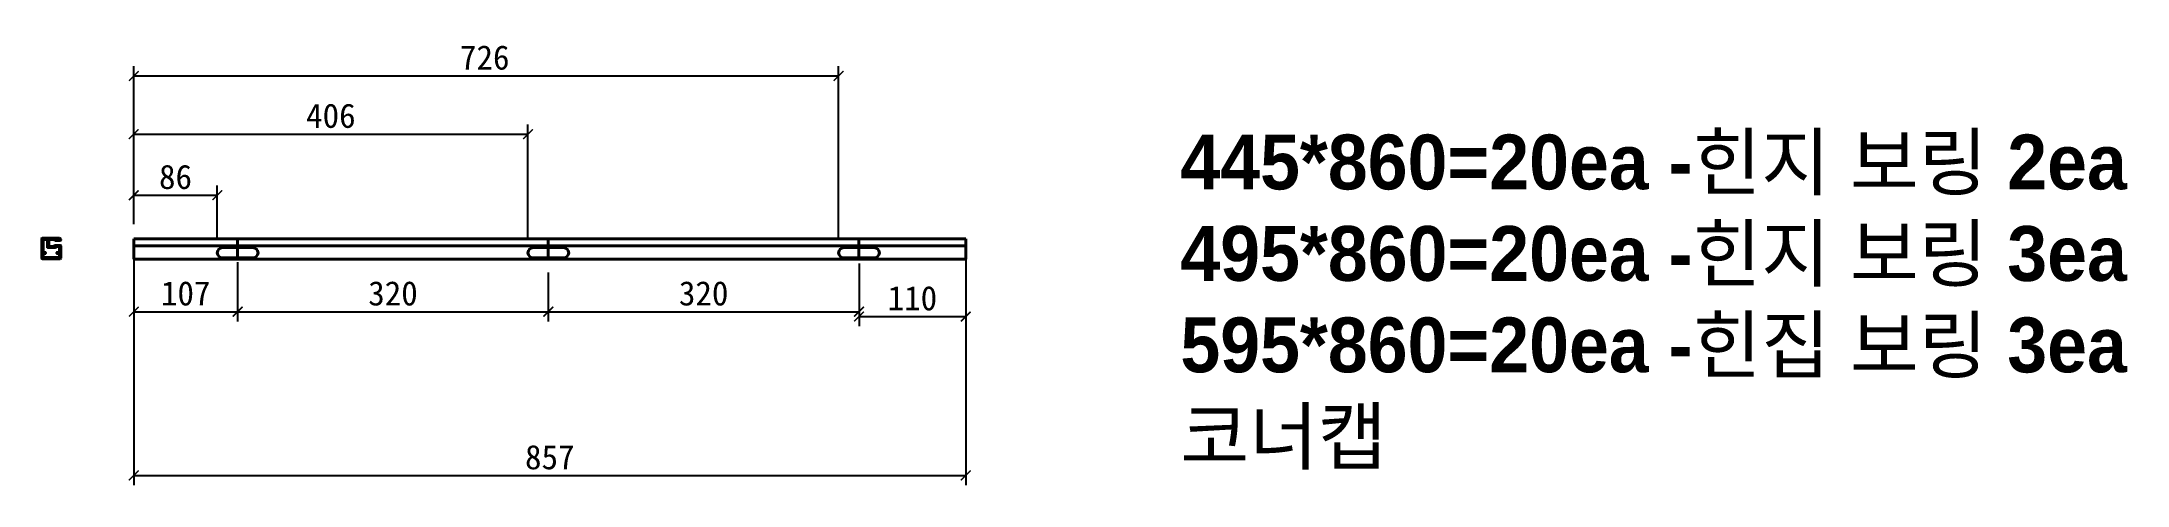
# Model space of a CAD drawing. Header units: millimetres. Extents: x -44117 to 256353, y -2095463 to 65325.
# Drawn here: x 110872 to 113020, y -202880 to -202423 of the extents above; entities that cross this region are included whole.
import ezdxf

# ---------------------------------------------------------------- set-up
doc = ezdxf.new("R2010")
doc.units = ezdxf.units.MM
doc.header["$LTSCALE"] = 10
doc.layers.add('1', color=2, linetype='Continuous', lineweight=40)
doc.dimstyles.new('ISO-25', dxfattribs={"dimtxt": 2.5, "dimasz": 2.5, "dimexe": 1, "dimexo": 1, "dimtad": 1, "dimtxsty": 'Standard', "dimblk": 'ARCHTICK', "dimcen": 2.5, "dimadec": 0, "dimazin": 0, "dimtfac": 1, "dimtmove": 0, "dimatfit": 3, "dimfxl": 0, "dimarcsym": 0})

msp = doc.modelspace()

# ---------------------------------------------------------------- texts
at = {"insert": (112044.54113, -202518.81224), "char_height": 56.427463, "attachment_point": 1}
msp.add_mtext_dynamic_manual_height_columns('{\\fGulim|b1|i0|c129|p50;445*860=20ea -힌지 보링 2ea\\P495*860=20ea -힌지 보링 3ea\\P595*860=20ea -힌집 보링 3ea\\P코너캡}', width=3627.2821488, gutter_width=13.7093, heights=[1710.84955], dxfattribs=at)

# ---------------------------------------------------------------- blocks, each defined once
blk = doc.blocks.new('_ArchTick')
at = {"color": 0, "linetype": 'ByBlock', "const_width": 0.15}
blk.add_lwpolyline([(-0.5, -0.5), (0.5, 0.5)], dxfattribs=at)
blk = doc.blocks.new('*D3018')
at = {"color": 0, "lineweight": -2}
for p, q in [((110966.5, -202661.9), (110966.5, -202879.5)), ((111823.5, -202661.9), (111823.5, -202879.5)), ((110966.5, -202869.5), (111823.5, -202869.5))]:
    blk.add_line(p, q, dxfattribs=at)
at = {"layer": 'Defpoints', "color": 0}
for p in [(110966.5, -202646.9), (111823.5, -202646.9), (111823.5, -202869.5)]:
    blk.add_point(p, dxfattribs=at)
at = {"color": 0, "lineweight": -2, "xscale": 10, "yscale": 10, "zscale": 10, "rotation": 180}
blk.add_blockref('_ArchTick', (110966.5, -202869.5), dxfattribs=at)
at = {"color": 0, "lineweight": -2, "xscale": 10, "yscale": 10, "zscale": 10}
blk.add_blockref('_ArchTick', (111823.5, -202869.5), dxfattribs=at)
at = {"color": 0, "insert": (111395, -202850.8), "char_height": 25, "attachment_point": 5}
blk.add_mtext('857', dxfattribs=at)
blk = doc.blocks.new('*D3019')
at = {"color": 0, "lineweight": -2}
for p, q in [((110966.5, -202640.9), (110966.5, -202711)), ((111073.5, -202650.1), (111073.5, -202711)), ((110966.5, -202701), (111073.5, -202701))]:
    blk.add_line(p, q, dxfattribs=at)
at = {"layer": 'Defpoints', "color": 0}
for p in [(110966.5, -202625.9), (111073.5, -202635.1), (111073.5, -202701)]:
    blk.add_point(p, dxfattribs=at)
at = {"color": 0, "lineweight": -2, "xscale": 10, "yscale": 10, "zscale": 10, "rotation": 180}
blk.add_blockref('_ArchTick', (110966.5, -202701), dxfattribs=at)
at = {"color": 0, "lineweight": -2, "xscale": 10, "yscale": 10, "zscale": 10}
blk.add_blockref('_ArchTick', (111073.5, -202701), dxfattribs=at)
at = {"color": 0, "insert": (111020, -202682.3), "char_height": 25, "attachment_point": 5}
blk.add_mtext('107', dxfattribs=at)
blk = doc.blocks.new('*D3020')
at = {"color": 0, "lineweight": -2}
for p, q in [((111823.5, -202640.9), (111823.5, -202716)), ((111713.5, -202651.4), (111713.5, -202716)), ((111713.5, -202706), (111823.5, -202706))]:
    blk.add_line(p, q, dxfattribs=at)
at = {"layer": 'Defpoints', "color": 0}
for p in [(111713.5, -202636.4), (111823.5, -202625.9), (111823.5, -202706)]:
    blk.add_point(p, dxfattribs=at)
at = {"color": 0, "lineweight": -2, "xscale": 10, "yscale": 10, "zscale": 10, "rotation": 180}
blk.add_blockref('_ArchTick', (111713.5, -202706), dxfattribs=at)
at = {"color": 0, "lineweight": -2, "xscale": 10, "yscale": 10, "zscale": 10}
blk.add_blockref('_ArchTick', (111823.5, -202706), dxfattribs=at)
at = {"color": 0, "insert": (111768.5, -202687.3), "char_height": 25, "attachment_point": 5}
blk.add_mtext('110', dxfattribs=at)
blk = doc.blocks.new('*D3021')
at = {"color": 0, "lineweight": -2}
for p, q in [((110966.5, -202610.9), (110966.5, -202571.2)), ((111052.5, -202625.3), (111052.5, -202571.2)), ((110966.5, -202581.2), (111052.5, -202581.2))]:
    blk.add_line(p, q, dxfattribs=at)
at = {"layer": 'Defpoints', "color": 0}
for p in [(111052.5, -202581.2), (110966.5, -202625.9), (111052.5, -202640.3)]:
    blk.add_point(p, dxfattribs=at)
at = {"color": 0, "lineweight": -2, "xscale": 10, "yscale": 10, "zscale": 10, "rotation": 180}
blk.add_blockref('_ArchTick', (110966.5, -202581.2), dxfattribs=at)
at = {"color": 0, "lineweight": -2, "xscale": 10, "yscale": 10, "zscale": 10}
blk.add_blockref('_ArchTick', (111052.5, -202581.2), dxfattribs=at)
at = {"color": 0, "insert": (111009.5, -202562.5), "char_height": 25, "attachment_point": 5}
blk.add_mtext('86', dxfattribs=at)
blk = doc.blocks.new('*D3022')
at = {"color": 0, "lineweight": -2}
for p, q in [((110966.5, -202610.9), (110966.5, -202448.5)), ((110966.5, -202458.5), (111692.5, -202458.5)), ((111692.5, -202625.3), (111692.5, -202448.5))]:
    blk.add_line(p, q, dxfattribs=at)
at = {"layer": 'Defpoints', "color": 0}
for p in [(111692.5, -202458.5), (110966.5, -202625.9), (111692.5, -202640.3)]:
    blk.add_point(p, dxfattribs=at)
at = {"color": 0, "lineweight": -2, "xscale": 10, "yscale": 10, "zscale": 10, "rotation": 180}
blk.add_blockref('_ArchTick', (110966.5, -202458.5), dxfattribs=at)
at = {"color": 0, "lineweight": -2, "xscale": 10, "yscale": 10, "zscale": 10}
blk.add_blockref('_ArchTick', (111692.5, -202458.5), dxfattribs=at)
at = {"color": 0, "insert": (111328, -202439.7), "char_height": 25, "attachment_point": 5}
blk.add_mtext('726', dxfattribs=at)
blk = doc.blocks.new('*D3023')
at = {"color": 0, "lineweight": -2}
for p, q in [((111073.5, -202660.6), (111073.5, -202711)), ((111393.5, -202660.6), (111393.5, -202711)), ((111073.5, -202701), (111393.5, -202701))]:
    blk.add_line(p, q, dxfattribs=at)
at = {"layer": 'Defpoints', "color": 0}
for p in [(111073.5, -202645.6), (111393.5, -202645.6), (111393.5, -202701)]:
    blk.add_point(p, dxfattribs=at)
at = {"color": 0, "lineweight": -2, "xscale": 10, "yscale": 10, "zscale": 10, "rotation": 180}
blk.add_blockref('_ArchTick', (111073.5, -202701), dxfattribs=at)
at = {"color": 0, "lineweight": -2, "xscale": 10, "yscale": 10, "zscale": 10}
blk.add_blockref('_ArchTick', (111393.5, -202701), dxfattribs=at)
at = {"color": 0, "insert": (111233.5, -202682.3), "char_height": 25, "attachment_point": 5}
blk.add_mtext('320', dxfattribs=at)
blk = doc.blocks.new('*D3024')
at = {"color": 0, "lineweight": -2}
for p, q in [((111393.5, -202660.6), (111393.5, -202711)), ((111713.5, -202660.6), (111713.5, -202711)), ((111393.5, -202701), (111713.5, -202701))]:
    blk.add_line(p, q, dxfattribs=at)
at = {"layer": 'Defpoints', "color": 0}
for p in [(111393.5, -202645.6), (111713.5, -202645.6), (111713.5, -202701)]:
    blk.add_point(p, dxfattribs=at)
at = {"color": 0, "lineweight": -2, "xscale": 10, "yscale": 10, "zscale": 10, "rotation": 180}
blk.add_blockref('_ArchTick', (111393.5, -202701), dxfattribs=at)
at = {"color": 0, "lineweight": -2, "xscale": 10, "yscale": 10, "zscale": 10}
blk.add_blockref('_ArchTick', (111713.5, -202701), dxfattribs=at)
at = {"color": 0, "insert": (111553.5, -202682.3), "char_height": 25, "attachment_point": 5}
blk.add_mtext('320', dxfattribs=at)
blk = doc.blocks.new('*D3025')
at = {"color": 0, "lineweight": -2}
for p, q in [((110966.5, -202610.9), (110966.5, -202508.4)), ((111372.5, -202625.3), (111372.5, -202508.4)), ((110966.5, -202518.4), (111372.5, -202518.4))]:
    blk.add_line(p, q, dxfattribs=at)
at = {"layer": 'Defpoints', "color": 0}
for p in [(111372.5, -202518.4), (110966.5, -202625.9), (111372.5, -202640.3)]:
    blk.add_point(p, dxfattribs=at)
at = {"color": 0, "lineweight": -2, "xscale": 10, "yscale": 10, "zscale": 10, "rotation": 180}
blk.add_blockref('_ArchTick', (110966.5, -202518.4), dxfattribs=at)
at = {"color": 0, "lineweight": -2, "xscale": 10, "yscale": 10, "zscale": 10}
blk.add_blockref('_ArchTick', (111372.5, -202518.4), dxfattribs=at)
at = {"color": 0, "insert": (111169.5, -202499.6), "char_height": 25, "attachment_point": 5}
blk.add_mtext('406', dxfattribs=at)

# ---------------------------------------------------------------- dimensions: what is measured, and where the dimension line sits
dim = msp.add_linear_dim(base=(111692.49812, -202458.49635), p1=(110966.49798, -202625.94012), p2=(111692.49812, -202640.30208), dimstyle='ISO-25', override={"dimscale": 10, "dimasz": 1, "dimexo": 1.5})
dim.commit()
dim.dimension.update_dxf_attribs({"geometry": '*D3022', "text_midpoint": (111327.99805, -202458.49635), "dimtype": 160})
for base, p1, p2, picture, middle in [((111372.49798, -202518.37103), (110966.49798, -202625.94012), (111372.49798, -202640.34012), '*D3025', (111169.49798, -202499.62103)), ((111052.49798, -202581.23402), (110966.49798, -202625.94012), (111052.49798, -202640.34012), '*D3021', (111009.49798, -202562.48402)), ((111073.49798, -202701.00375), (110966.49798, -202625.94012), (111073.49798, -202635.09012), '*D3019', (111019.99798, -202682.25375)), ((111823.49798, -202706.00375), (111713.49798, -202636.44012), (111823.49798, -202625.94012), '*D3020', (111768.49798, -202687.25375)), ((111823.49798, -202869.52333), (110966.49798, -202646.94012), (111823.49798, -202646.94012), '*D3018', (111394.99798, -202850.77333)), ((111393.49798, -202701.00375), (111073.49798, -202645.59012), (111393.49798, -202645.59012), '*D3023', (111233.49798, -202682.25375)), ((111713.49798, -202701.00375), (111393.49798, -202645.59012), (111713.49798, -202645.59012), '*D3024', (111553.49798, -202682.25375))]:
    dim = msp.add_linear_dim(base=base, p1=p1, p2=p2, dimstyle='ISO-25', override={"dimscale": 10, "dimasz": 1, "dimexo": 1.5})
    dim.commit()
    dim.dimension.update_dxf_attribs({"geometry": picture, "text_midpoint": middle})

# ---------------------------------------------------------------- linework, layer by layer
at = {"layer": '1', "color": 2}
for p, q in [((110871.66396, -202625.81769), (110871.66396, -202646.01769)), ((110889.76396, -202625.51769), (110871.96396, -202625.51769)), ((110878.86396, -202633.51769), (110878.86396, -202626.91769)), ((110879.16396, -202626.61769), (110884.56396, -202626.61769)), ((110884.56396, -202633.81769), (110879.16396, -202633.81769)), ((110884.86396, -202626.91769), (110884.86396, -202627.11769)), ((110884.86396, -202633.31769), (110884.86396, -202633.51769)), ((110885.36396, -202627.61769), (110890.76396, -202627.61769)), ((110890.76396, -202632.81769), (110885.36396, -202632.81769)), ((110891.26396, -202646.01769), (110891.26396, -202633.31769)), ((110872.16396, -202646.51769), (110890.76396, -202646.51769))]:
    msp.add_line(p, q, dxfattribs=at)
at = {"layer": '1'}
for p, q in [((111823.49798, -202625.94012), (110966.49798, -202625.94012)), ((110966.49798, -202625.94012), (110966.49798, -202646.94012)), ((110966.49798, -202633.24012), (111823.49798, -202633.24012)), ((111057.74798, -202635.09012), (111089.24798, -202635.09012)), ((111073.49798, -202625.94012), (111073.49798, -202646.94012)), ((111377.74798, -202635.09012), (111409.24798, -202635.09012)), ((111393.49798, -202625.94012), (111393.49798, -202646.94012)), ((111697.74798, -202635.09012), (111729.24798, -202635.09012)), ((111713.49798, -202625.94012), (111713.49798, -202646.94012)), ((111823.49798, -202646.94012), (111823.49798, -202625.94012)), ((110872.16396, -202646.51769), (110890.76396, -202646.51769)), ((110966.49798, -202646.94012), (111823.49798, -202646.94012)), ((111089.24798, -202645.59012), (111057.74798, -202645.59012)), ((111409.24798, -202645.59012), (111377.74798, -202645.59012)), ((111729.24798, -202645.59012), (111697.74798, -202645.59012))]:
    msp.add_line(p, q, dxfattribs=at)
at = {"layer": '1', "color": 2}
msp.add_lwpolyline([(110889.86396, -202634.31769), (110889.86396, -202639.71769, -0.4142135624), (110889.56396, -202640.01769), (110887.66396, -202640.01769, 0.4142135624), (110887.36396, -202640.31769), (110887.36396, -202640.91769, 0.4142135624), (110887.66396, -202641.21769), (110889.56396, -202641.21769, -0.4142135624), (110889.86396, -202641.51769), (110889.86396, -202644.81769, -0.4142135624), (110889.56396, -202645.11769), (110873.36396, -202645.11769, -0.4142135624), (110873.06396, -202644.81769), (110873.06396, -202641.51769, -0.4142135624), (110873.36396, -202641.21769), (110875.26396, -202641.21769, 0.4142135624), (110875.56396, -202640.91769), (110875.56396, -202640.31769, 0.4142135624), (110875.26396, -202640.01769), (110873.36396, -202640.01769, -0.4142135624), (110873.06396, -202639.71769), (110873.06396, -202627.01769, -0.4142135624), (110873.36396, -202626.71769), (110877.26396, -202626.71769, -0.4142135624), (110877.56396, -202627.01769), (110877.56396, -202634.61769, 0.4142135624), (110877.86396, -202634.91769), (110885.76396, -202634.91769, 0.4142135624), (110886.06396, -202634.61769), (110886.06396, -202634.31769, -0.4142135624), (110886.36396, -202634.01769), (110889.56396, -202634.01769, -0.4142135624)], format="xyb", close=True, dxfattribs=at)
for centre, radius, start, end in [((110871.96396, -202625.81769), 0.3, 90, 180), ((110879.16396, -202626.91769), 0.3, 90, 180), ((110879.16396, -202633.51769), 0.3, 180, 270), ((110884.56396, -202626.91769), 0.3, 0, 90), ((110884.56396, -202633.51769), 0.3, 270, 0), ((110885.36396, -202627.11769), 0.5, 180, 270), ((110885.36396, -202633.31769), 0.5, 90, 180), ((110889.76396, -202627.01769), 1.5, 357.57727705, 90), ((110890.76396, -202627.11769), 0.5, 270, 4.19690484), ((110890.76396, -202633.31769), 0.5, 0, 90), ((110872.16396, -202646.01769), 0.5, 180, 270), ((110890.76396, -202646.01769), 0.5, 270, 0)]:
    msp.add_arc(centre, radius, start, end, dxfattribs=at)
at = {"layer": '1'}
for centre, start, end in [((111057.74798, -202640.34012), 90, 270), ((111089.24798, -202640.34012), 270, 90), ((111377.74798, -202640.34012), 90, 270), ((111409.24798, -202640.34012), 270, 90), ((111697.74798, -202640.34012), 90, 270), ((111729.24798, -202640.34012), 270, 90)]:
    msp.add_arc(centre, 5.25, start, end, dxfattribs=at)

msp.set_redraw_order([(e.dxf.handle, doc.entitydb.next_handle()) for e in msp.query("TEXT MTEXT ATTDEF DIMENSION ARC_DIMENSION")])  # texts and dimensions are drawn at this point

doc.saveas('drawing.dxf')
